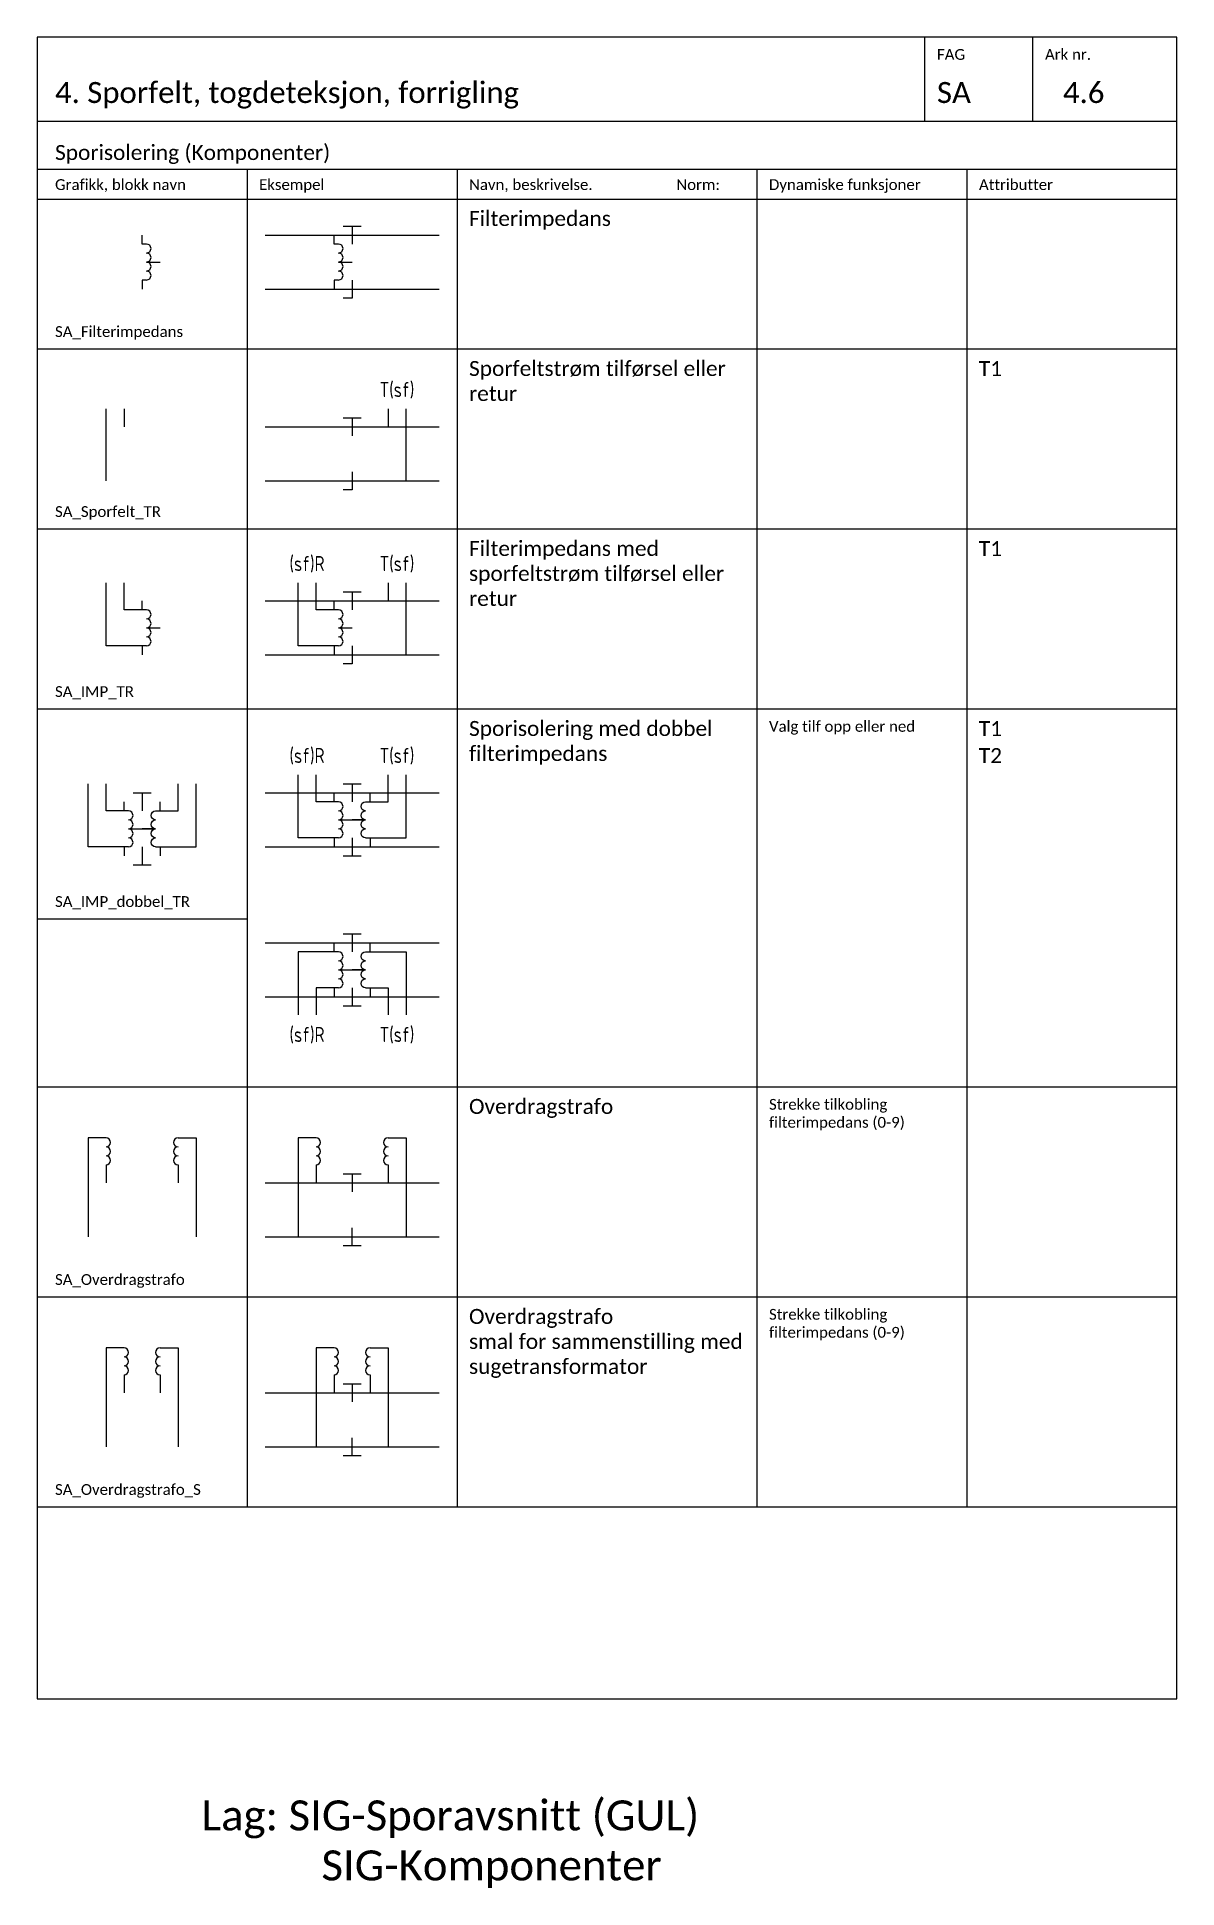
# Model space of a CAD drawing. Header units: millimetres. Extents: x -210 to 2500, y -2763 to 277.
# Drawn here: x 1050 to 1240, y -952.5 to -644 of the extents above; entities that cross this region are included whole.
import ezdxf
from ezdxf.enums import TextEntityAlignment as Align

# ---------------------------------------------------------------- set-up
doc = ezdxf.new("R2010")
doc.units = ezdxf.units.MM
for name, color, linetype in [('RAMME', 5, 'Continuous'), ('RAMME SYMBOLER', 4, 'Continuous'), ('RAMME TEKST', 7, 'Continuous'), ('SIG-SPOR-I', 1, 'Continuous'), ('SIG-SPOR-U', 2, 'Continuous'), ('SIG-Sporavsnitt', 2, 'Continuous'), ('SIG_ATT_Tekst25', 2, 'Continuous')]:
    doc.layers.add(name, color=color, linetype=linetype)
doc.styles.add('Calibri', font='calibri.ttf')
doc.styles.add('ISOCP', font='isocp.shx', dxfattribs={"width": 0.9})

msp = doc.modelspace()

# ---------------------------------------------------------------- texts
at = {"lineweight": -2, "insert": (1077.414, -937.926), "char_height": 5, "width": 126.67505, "attachment_point": 1, "style": 'Calibri'}
msp.add_mtext('Lag: SIG-Sporavsnitt (GUL)\\P^ISIG-Komponenter', dxfattribs=at)
at = {"layer": 'RAMME TEKST', "linetype": 'ByBlock', "style": 'Calibri'}
for s, height, p in [('FAG', 1.8, (1200, -647.8)), ('Ark nr.', 1.8, (1218, -647.8)), ('4. Sporfelt, togdeteksjon, forrigling', 3.5, (1053, -655)), ('SA', 3.5, (1200, -655)), ('4.6', 3.5, (1221, -655)), ('Sporisolering (Komponenter)', 2.5, (1053, -664.5)), ('Grafikk, blokk navn', 1.8, (1053, -669.5)), ('Eksempel', 1.8, (1087, -669.5)), ('Navn, beskrivelse.                      Norm:', 1.8, (1122, -669.5)), ('Dynamiske funksjoner', 1.8, (1172, -669.5)), ('Attributter', 1.8, (1207, -669.5)), ('SA_Filterimpedans', 1.8, (1053, -694)), ('SA_Sporfelt_TR', 1.8, (1053, -724)), ('SA_IMP_TR', 1.8, (1053, -754)), ('SA_IMP_dobbel_TR', 1.8, (1053, -789)), ('SA_Overdragstrafo', 1.8, (1053, -852)), ('SA_Overdragstrafo_S', 1.8, (1053, -887))]:
    msp.add_text(s, height=height, dxfattribs=at).set_placement(p)
at = {"layer": 'RAMME TEKST', "style": 'Calibri'}
for s, p in [('T1', (1206.971, -700.525)), ('T1', (1206.971, -730.525)), ('T1', (1206.971, -760.525)), ('T2', (1206.971, -765.025))]:
    msp.add_text(s, height=2.5, dxfattribs=at).set_placement(p)
at = {"layer": 'RAMME TEKST', "linetype": 'ByBlock', "attachment_point": 1, "style": 'Calibri'}
for s, insert, char_height, width in [('Filterimpedans', (1122, -673), 2.5, 46.37312), ('Sporfeltstrøm tilførsel eller  retur', (1122, -698), 2.5, 46), ('Filterimpedans med  sporfeltstrøm tilførsel eller retur', (1122, -728), 2.5, 46), ('Sporisolering med dobbel filterimpedans', (1122, -758), 2.5, 46), ('Valg tilf opp eller ned', (1172, -758), 1.8, 33), ('Overdragstrafo', (1122, -821), 2.5, 46), ('Strekke tilkobling filterimpedans (0-9)', (1172, -821), 1.8, 33), ('Overdragstrafo\\Psmal for sammenstilling med sugetransformator', (1122, -856), 2.5, 46), ('Strekke tilkobling filterimpedans (0-9)', (1172, -856), 1.8, 33)]:
    msp.add_mtext(s, dxfattribs=dict(at, insert=insert, char_height=char_height, width=width))

# ---------------------------------------------------------------- blocks, each defined once
blk = doc.blocks.new('SA_Filterimpedans')
at = {"color": 0, "linetype": 'ByBlock', "lineweight": -2}
for p, q in [((0, 7.5), (0, 9)), ((0.75, 7.5), (0, 7.5)), ((0.75, 4.5), (3, 4.5)), ((0.75, 1.5), (0, 1.5)), ((0, 1.5), (0, 0))]:
    blk.add_line(p, q, dxfattribs=at)
for centre in [(0.75, 6.75), (0.75, 5.25), (0.75, 3.75), (0.75, 2.25)]:
    blk.add_arc(centre, 0.75, 270, 90, dxfattribs=at)
blk = doc.blocks.new('*U273')
at = {"color": 0, "linetype": 'ByBlock', "lineweight": -2}
for p, q in [((-9, 1.5), (-9, 12)), ((-6, 7.5), (-6, 12)), ((-1.5, 10.5), (1.5, 10.5)), ((0, 10.5), (0, 7.5)), ((6, 7.5), (6, 12)), ((9, 1.5), (9, 12)), ((-3, 7.5), (-6, 7.5)), ((3, 7.5), (6, 7.5)), ((-2.25, 4.5), (2.25, 4.5)), ((-3, 1.5), (-9, 1.5)), ((0, 1.5), (0, -1.5)), ((3, 1.5), (9, 1.5)), ((-1.5, -1.5), (1.5, -1.5))]:
    blk.add_line(p, q, dxfattribs=at)
blk.add_blockref('SA_Filterimpedans', (-3, 0), dxfattribs=at)
at = {"color": 0, "linetype": 'ByBlock', "lineweight": -2, "xscale": -1}
blk.add_blockref('SA_Filterimpedans', (3, 0), dxfattribs=at)
at = {"layer": 'SIG_ATT_Tekst25', "linetype": 'ByBlock', "lineweight": -2, "style": 'ISOCP', "width": 0.9}
for tag, p in [('T1', (-7.5, 15.25)), ('T2', (7.5, 15.25))]:
    blk.add_attdef(tag, text='', height=2.5, dxfattribs=at).set_placement(p, align=Align.MIDDLE)
blk = doc.blocks.new('*U272')
at = {"color": 0, "linetype": 'ByBlock', "lineweight": -2}
for p, q in [((-1.5, 10.5), (1.5, 10.5)), ((0, 10.5), (0, 7.5)), ((-3, 7.5), (-9, 7.5)), ((-9, 7.5), (-9, -3)), ((3, 7.5), (9, 7.5)), ((9, 7.5), (9, -3)), ((-2.25, 4.5), (2.25, 4.5)), ((-3, 1.5), (-6, 1.5)), ((-6, 1.5), (-6, -3)), ((0, 1.5), (0, -1.5)), ((3, 1.5), (6, 1.5)), ((6, 1.5), (6, -3)), ((-1.5, -1.5), (1.5, -1.5))]:
    blk.add_line(p, q, dxfattribs=at)
blk.add_blockref('SA_Filterimpedans', (-3, 0), dxfattribs=at)
at = {"color": 0, "linetype": 'ByBlock', "lineweight": -2, "xscale": -1}
blk.add_blockref('SA_Filterimpedans', (3, 0), dxfattribs=at)
at = {"layer": 'SIG_ATT_Tekst25', "linetype": 'ByBlock', "lineweight": -2, "style": 'ISOCP', "width": 0.9}
for tag, p in [('T1', (-7.5, -6.25)), ('T2', (7.5, -6.25))]:
    blk.add_attdef(tag, text='', height=2.5, dxfattribs=at).set_placement(p, align=Align.MIDDLE)
blk = doc.blocks.new('*U267')
at = {"color": 0, "linetype": 'ByBlock', "lineweight": -2}
for p, q in [((-6, 16.5), (-9, 16.5)), ((-9, 16.5), (-9, 0)), ((6, 16.5), (9, 16.5)), ((9, 16.5), (9, 0)), ((-6, 12), (-6, 9)), ((6, 12), (6, 9))]:
    blk.add_line(p, q, dxfattribs=at)
for centre, start, end in [((-6, 15.75), 270, 90), ((6, 15.75), 90, 270), ((-6, 14.25), 270, 90), ((-6, 12.75), 270, 90), ((6, 14.25), 90, 270), ((6, 12.75), 90, 270)]:
    blk.add_arc(centre, 0.75, start, end, dxfattribs=at)
blk = doc.blocks.new('*U268')
at = {"color": 0, "linetype": 'ByBlock', "lineweight": -2}
for p, q in [((-6, 16.5), (-9, 16.5)), ((-9, 16.5), (-9, 0)), ((6, 16.5), (9, 16.5)), ((9, 16.5), (9, 0)), ((-6, 12), (-6, 9)), ((6, 12), (6, 9))]:
    blk.add_line(p, q, dxfattribs=at)
for centre, start, end in [((-6, 15.75), 270, 90), ((6, 15.75), 90, 270), ((-6, 14.25), 270, 90), ((-6, 12.75), 270, 90), ((6, 14.25), 90, 270), ((6, 12.75), 90, 270)]:
    blk.add_arc(centre, 0.75, start, end, dxfattribs=at)
blk = doc.blocks.new('*U269')
at = {"color": 0, "linetype": 'ByBlock', "lineweight": -2}
for p, q in [((-3, 16.5), (-6, 16.5)), ((-6, 16.5), (-6, 0)), ((3, 16.5), (6, 16.5)), ((6, 16.5), (6, 0)), ((-3, 12), (-3, 9)), ((3, 12), (3, 9))]:
    blk.add_line(p, q, dxfattribs=at)
for centre, start, end in [((-3, 15.75), 270, 90), ((3, 15.75), 90, 270), ((-3, 14.25), 270, 90), ((-3, 12.75), 270, 90), ((3, 14.25), 90, 270), ((3, 12.75), 90, 270)]:
    blk.add_arc(centre, 0.75, start, end, dxfattribs=at)
blk = doc.blocks.new('SA_Sporfelt_TR')
at = {"color": 0, "linetype": 'ByBlock', "lineweight": -2}
for p, q in [((0, 0), (0, 12)), ((3, 12), (3, 9))]:
    blk.add_line(p, q, dxfattribs=at)
at = {"layer": 'SIG_ATT_Tekst25', "linetype": 'ByBlock', "lineweight": -2, "style": 'ISOCP', "width": 0.9}
blk.add_attdef('T1', text='', height=2.5, dxfattribs=at).set_placement((1.5, 15.25), align=Align.MIDDLE)
blk = doc.blocks.new('SA_IMP_TR')
at = {"color": 0, "linetype": 'ByBlock', "lineweight": -2}
for p, q in [((-6, 1.5), (-6, 12)), ((-3, 7.5), (-3, 12)), ((0, 7.5), (-3, 7.5)), ((0, 1.5), (-6, 1.5))]:
    blk.add_line(p, q, dxfattribs=at)
at = {"color": 0, "lineweight": -2}
blk.add_blockref('SA_Filterimpedans', (0, 0), dxfattribs=at)
at = {"layer": 'SIG_ATT_Tekst25', "linetype": 'ByBlock', "lineweight": -2, "style": 'ISOCP', "width": 0.9}
blk.add_attdef('TR', text='', height=2.5, dxfattribs=at).set_placement((-4.5, 15.25), align=Align.MIDDLE)
blk = doc.blocks.new('SA_iso_skj_3')
at = {"color": 0, "linetype": 'ByBlock', "lineweight": -2}
for p, q in [((-1.5, 1.5), (1.5, 1.5)), ((0, 1.5), (0, -1.5))]:
    blk.add_line(p, q, dxfattribs=at)
blk = doc.blocks.new('SA_iso_skj_2')
at = {"color": 0, "linetype": 'ByBlock', "lineweight": -2}
for p, q in [((0, -1.5), (0, 1.5)), ((0, 1.5), (1.5, 1.5))]:
    blk.add_line(p, q, dxfattribs=at)

# ---------------------------------------------------------------- linework, layer by layer
at = {"layer": 'RAMME'}
msp.add_lwpolyline([(1240, -644), (1050, -644), (1050, -921), (1240, -921)], close=True, dxfattribs=at)
msp.add_lwpolyline([(1050, -658), (1240, -658)], dxfattribs=at)
at = {"layer": 'RAMME SYMBOLER'}
for p, q in [((1198, -658), (1198, -644)), ((1216, -658), (1216, -644)), ((1050, -666), (1240, -666)), ((1085, -666), (1085, -889)), ((1120, -666), (1120, -889)), ((1170, -666), (1170, -889)), ((1205, -666), (1205, -889)), ((1050, -671), (1240, -671)), ((1050, -696), (1240, -696)), ((1050, -726), (1240, -726)), ((1050, -756), (1240, -756)), ((1050, -791), (1085, -791)), ((1050, -819), (1240, -819)), ((1050, -854), (1240, -854)), ((1050, -889), (1240, -889))]:
    msp.add_line(p, q, dxfattribs=at)
at = {"layer": 'SIG-SPOR-I'}
for p, q in [((1088, -677), (1117, -677)), ((1088, -686), (1102.5, -686)), ((1088, -709), (1117, -709)), ((1088, -718), (1102.5, -718)), ((1088, -738), (1117, -738)), ((1088, -747), (1102.5, -747)), ((1088, -770), (1117, -770)), ((1088, -779), (1117, -779)), ((1088, -795), (1117, -795)), ((1088, -804), (1117, -804)), ((1088, -835), (1117, -835)), ((1088, -844), (1117, -844)), ((1088, -870), (1117, -870)), ((1088, -879), (1117, -879))]:
    msp.add_line(p, q, dxfattribs=at)
at = {"layer": 'SIG-SPOR-U'}
for p, q in [((1102.5, -686), (1117, -686)), ((1102.5, -718), (1117, -718)), ((1102.5, -747), (1117, -747))]:
    msp.add_line(p, q, dxfattribs=at)

# ---------------------------------------------------------------- block references
at = {"layer": 'SIG-Sporavsnitt'}
for name, p in [('SA_iso_skj_3', (1102.5, -677)), ('SA_Sporfelt_TR', (1061.5, -718)), ('SA_iso_skj_3', (1102.5, -709)), ('SA_IMP_TR', (1067.5, -747)), ('SA_iso_skj_3', (1102.5, -738)), ('*U273', (1067.5, -780.5)), ('SA_iso_skj_3', (1102.5, -835)), ('*U269', (1067.5, -879)), ('*U269', (1102.5, -879)), ('SA_iso_skj_3', (1102.5, -870))]:
    msp.add_blockref(name, p, dxfattribs=at)
at = {"layer": 'SIG-Sporavsnitt', "lineweight": -2}
for name, p in [('SA_Filterimpedans', (1067.5, -686)), ('SA_Filterimpedans', (1099.5, -686)), ('*U267', (1067.5, -844)), ('*U268', (1102.5, -844))]:
    msp.add_blockref(name, p, dxfattribs=at)
at = {"layer": 'SIG-Sporavsnitt', "rotation": 180}
for name, p in [('SA_iso_skj_2', (1102.5, -686)), ('SA_iso_skj_2', (1102.5, -718)), ('SA_iso_skj_2', (1102.5, -747)), ('SA_iso_skj_3', (1102.5, -844)), ('SA_iso_skj_3', (1102.5, -879))]:
    msp.add_blockref(name, p, dxfattribs=at)
at = {"layer": 'SIG-Sporavsnitt'}
ref = msp.add_blockref('SA_Sporfelt_TR', (1111.5, -718), dxfattribs=dict(at, xscale=-1))
ref.add_attrib('T1', 'T(sf)', dxfattribs={"layer": 'SIG_ATT_Tekst25', "linetype": 'ByBlock', "lineweight": -2, "height": 2.5, "style": 'ISOCP', "width": 0.9}).set_placement((1110, -702.75), align=Align.MIDDLE)
for name, p, values in [('SA_IMP_TR', (1099.5, -747), {'TR': '(sf)R'}), ('*U273', (1102.5, -779), {'T1': '(sf)R', 'T2': 'T(sf)'}), ('*U272', (1102.5, -804), {'T1': '(sf)R', 'T2': 'T(sf)'})]:
    msp.add_blockref(name, p, dxfattribs=at).add_auto_attribs(values)
ref = msp.add_blockref('SA_Sporfelt_TR', (1111.5, -747), dxfattribs=dict(at, xscale=-1))
ref.add_attrib('T1', 'T(sf)', dxfattribs={"layer": 'SIG_ATT_Tekst25', "linetype": 'ByBlock', "lineweight": -2, "height": 2.5, "style": 'ISOCP', "width": 0.9}).set_placement((1110, -731.75), align=Align.MIDDLE)

msp.set_redraw_order([(e.dxf.handle, doc.entitydb.next_handle()) for e in msp.query("TEXT MTEXT ATTDEF DIMENSION ARC_DIMENSION")])  # texts and dimensions are drawn at this point

doc.saveas('drawing.dxf')
